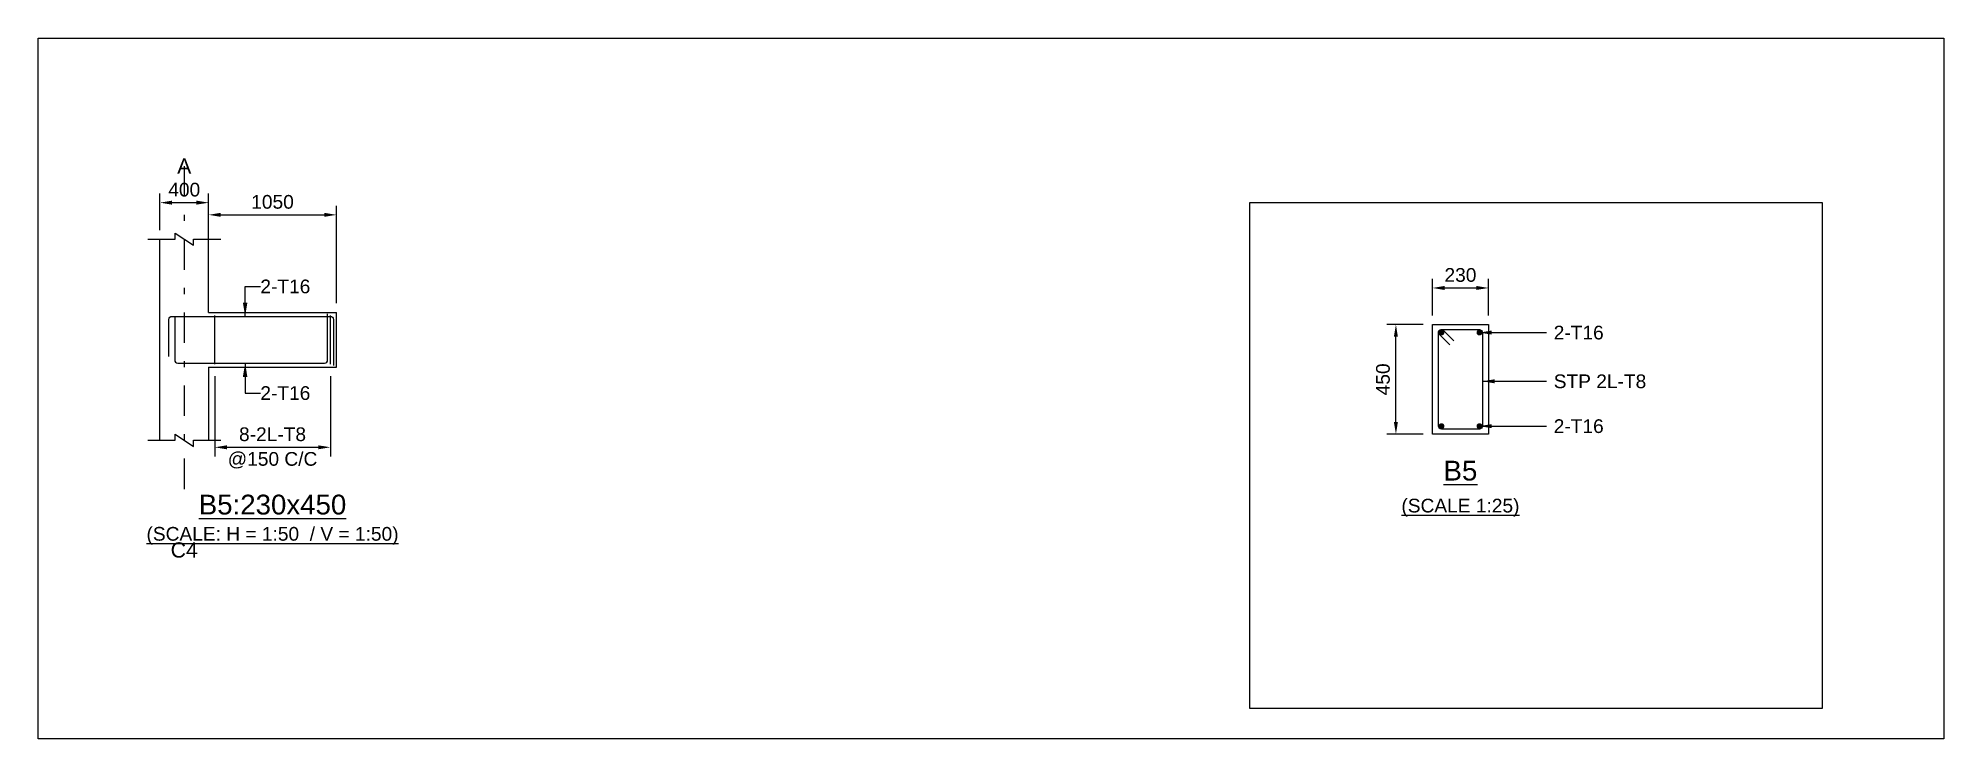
# Model space of a CAD drawing. Header units: inches. Extents: x -2000 to 143800, y -765100 to 3300.
# Drawn here: x -2000 to 29300, y -58700 to -47200 of the extents above; entities that cross this region are included whole.
import ezdxf
from ezdxf.enums import TextEntityAlignment as Align

# ---------------------------------------------------------------- set-up
doc = ezdxf.new("R2010")
doc.units = ezdxf.units.IN
doc.header["$LTSCALE"] = 1000
doc.header["$MEASUREMENT"] = 0
doc.linetypes.add('SCCenter', pattern=[1.2, 0.5, -0.3, 0.1, -0.3])
for name, color, linetype in [('Concrete Line', 2, 'Continuous'), ('Cut Line', 31, 'Continuous'), ('Dimension', 31, 'Continuous'), ('Grid', 8, 'Continuous'), ('Labels', 4, 'Continuous'), ('Labels_Support', 4, 'Continuous'), ('Link', 225, 'Continuous'), ('Reinforcement', 4, 'Continuous'), ('Schedule Border', 60, 'Continuous'), ('Text', 31, 'Continuous'), ('Text_Scale', 31, 'Continuous')]:
    doc.layers.add(name, color=color, linetype=linetype)
doc.styles.add('SC-SansSerif', font='SansSerif')
doc.styles.get("Standard").update_dxf_attribs({"font": 'txt.shx'})
doc.dimstyles.new('SCBBSDimStyl', dxfattribs={"dimtxt": 225, "dimasz": 200, "dimexe": 150, "dimexo": 150, "dimgap": 100, "dimtad": 1, "dimtoh": 1, "dimdec": 0, "dimzin": 0, "dimdsep": 46, "dimtxsty": 'SC-SansSerif', "dimcen": 0.09, "dimclrd": 8, "dimclre": 8, "dimclrt": 31, "dimadec": 0, "dimazin": 0, "dimtfac": 1, "dimtdec": 0, "dimtix": 1, "dimtofl": 0, "dimtmove": 0, "dimatfit": 3, "dimfxl": 1, "dimtolj": 1, "dimtzin": 0, "dimarcsym": 0})
doc.dimstyles.get("Standard").update_dxf_attribs({"dimtxt": 0.18, "dimasz": 225, "dimexe": 0.18, "dimexo": 0.0625, "dimgap": 0.09, "dimtad": 0, "dimtih": 1, "dimtoh": 1, "dimdec": 4, "dimzin": 0, "dimdsep": 46, "dimtxsty": 'Standard', "dimcen": 0.09, "dimadec": 0, "dimazin": 0, "dimtfac": 1, "dimtdec": 4, "dimtofl": 0, "dimtmove": 0, "dimatfit": 3, "dimfxl": 1, "dimtolj": 1, "dimtzin": 0, "dimarcsym": 0})

msp = doc.modelspace()

# ---------------------------------------------------------------- texts
at = {"layer": 'Grid', "style": 'SC-SansSerif'}
msp.add_text('A', height=250, dxfattribs=at).set_placement((400, -49300), align=Align.MIDDLE)
at = {"layer": 'Labels', "style": 'SC-SansSerif'}
msp.add_text('%%uB5', height=325, dxfattribs=at).set_placement((21360, -54300), align=Align.MIDDLE)
msp.add_text('%%uB5:230x450', height=325, dxfattribs=at).set_placement((1850, -55115), align=Align.BOTTOM_CENTER)
at = {"layer": 'Labels_Support', "style": 'SC-SansSerif'}
msp.add_text('C4', height=250, dxfattribs=at).set_placement((400, -55800), align=Align.BOTTOM_CENTER)
at = {"layer": 'Text', "style": 'SC-SansSerif'}
for s, p in [('2-T16', (1650, -51275)), ('2-T16', (22892, -52032)), ('STP 2L-T8', (22892, -52832)), ('2-T16', (1650, -53025)), ('2-T16', (22892, -53568))]:
    msp.add_text(s, height=225, dxfattribs=at).set_placement(p, align=Align.MIDDLE_LEFT)
msp.add_text('%%u(SCALE 1:25)', height=225, dxfattribs=at).set_placement((21360, -54900), align=Align.MIDDLE)
at = {"layer": 'Text_Scale', "style": 'SC-SansSerif'}
msp.add_text('%%u(SCALE: H = 1:50  / V = 1:50)', height=225, dxfattribs=at).set_placement((1850, -55515), align=Align.BOTTOM_CENTER)

# ---------------------------------------------------------------- blocks, each defined once
blk = doc.blocks.new('*D51')
at = {"color": 8, "linetype": 'ByBlock', "lineweight": -2}
for p, q in [((900, -52750), (900, -54065)), ((2800, -52750), (2800, -54065)), ((1100, -53915), (2600, -53915))]:
    blk.add_line(p, q, dxfattribs=at)
at = {"color": 8}
for points in [[(900, -53915), (1100, -53882), (1100, -53948)], [(2800, -53915), (2600, -53948), (2600, -53882)]]:
    blk.add_solid(points, dxfattribs=at)
at = {"layer": 'DEFPOINTS', "color": 31}
for p in [(900, -52600), (2800, -52600), (900, -53915)]:
    blk.add_point(p, dxfattribs=at)
at = {"color": 31, "char_height": 225, "attachment_point": 5, "style": 'SC-SansSerif'}
for s, insert in [('\\A1;8-2L-T8', (1850, -53702)), ('\\A1;@150 C/C', (1850, -54128))]:
    blk.add_mtext(s, dxfattribs=dict(at, insert=insert))
blk = doc.blocks.new('*D52')
at = {"color": 8, "linetype": 'ByBlock', "lineweight": -2}
for p, q in [((20900, -51750), (20900, -51150)), ((21100, -51300), (21620, -51300)), ((21820, -51750), (21820, -51150))]:
    blk.add_line(p, q, dxfattribs=at)
at = {"color": 8}
for points in [[(20900, -51300), (21100, -51267), (21100, -51333)], [(21820, -51300), (21620, -51333), (21620, -51267)]]:
    blk.add_solid(points, dxfattribs=at)
at = {"layer": 'DEFPOINTS', "color": 31}
for p in [(20900, -51300), (20900, -51900), (21820, -51900)]:
    blk.add_point(p, dxfattribs=at)
at = {"color": 31, "insert": (21360, -51088), "char_height": 225, "attachment_point": 5, "style": 'SC-SansSerif'}
blk.add_mtext('\\A1;230', dxfattribs=at)
blk = doc.blocks.new('*D53')
at = {"color": 8, "linetype": 'ByBlock', "lineweight": -2}
for p, q in [((20750, -51900), (20150, -51900)), ((20300, -53500), (20300, -52100)), ((20750, -53700), (20150, -53700))]:
    blk.add_line(p, q, dxfattribs=at)
at = {"color": 8}
for points in [[(20300, -51900), (20333, -52100), (20267, -52100)], [(20300, -53700), (20267, -53500), (20333, -53500)]]:
    blk.add_solid(points, dxfattribs=at)
at = {"layer": 'DEFPOINTS', "color": 31}
for p in [(20900, -51900), (20300, -53700), (20900, -53700)]:
    blk.add_point(p, dxfattribs=at)
at = {"color": 31, "insert": (20088, -52800), "char_height": 225, "attachment_point": 5, "rotation": 90, "style": 'SC-SansSerif'}
blk.add_mtext('\\A1;450', dxfattribs=at)
blk = doc.blocks.new('*D54')
at = {"color": 8, "linetype": 'ByBlock', "lineweight": -2}
for p, q in [((800, -50350), (800, -49950)), ((2900, -51550), (2900, -49950)), ((1000, -50100), (2700, -50100))]:
    blk.add_line(p, q, dxfattribs=at)
at = {"color": 8}
for points in [[(800, -50100), (1000, -50067), (1000, -50133)], [(2900, -50100), (2700, -50133), (2700, -50067)]]:
    blk.add_solid(points, dxfattribs=at)
at = {"layer": 'DEFPOINTS', "color": 31}
for p in [(800, -50100), (800, -50500), (2900, -51700)]:
    blk.add_point(p, dxfattribs=at)
at = {"color": 31, "insert": (1850, -49888), "char_height": 225, "attachment_point": 5, "style": 'SC-SansSerif'}
blk.add_mtext('\\A1;1050', dxfattribs=at)
blk = doc.blocks.new('*D55')
at = {"color": 8, "linetype": 'ByBlock', "lineweight": -2}
for p, q in [((0, -50350), (0, -49750)), ((800, -51550), (800, -49750)), ((200, -49900), (600, -49900))]:
    blk.add_line(p, q, dxfattribs=at)
at = {"color": 8}
for points in [[(0, -49900), (200, -49867), (200, -49933)], [(800, -49900), (600, -49933), (600, -49867)]]:
    blk.add_solid(points, dxfattribs=at)
at = {"layer": 'DEFPOINTS', "color": 31}
for p in [(0, -49900), (0, -50500), (800, -51700)]:
    blk.add_point(p, dxfattribs=at)
at = {"color": 31, "insert": (400, -49688), "char_height": 225, "attachment_point": 5, "style": 'SC-SansSerif'}
blk.add_mtext('\\A1;400', dxfattribs=at)

# ---------------------------------------------------------------- dimensions: what is measured, and where the dimension line sits
at = {"layer": 'Dimension'}
for base, p1, p2, text, picture, middle in [((800, -49900), (0, -50500), (800, -51700), '400', '*D55', (400, -49900)), ((2900, -50100), (800, -50500), (2900, -51700), '1050', '*D54', (1850, -50100)), ((2800, -53915), (900, -52600), (2800, -52600), '8-2L-T8\\X@150 C/C', '*D51', (1850, -53915))]:
    dim = msp.add_linear_dim(base=base, p1=p1, p2=p2, text=text, dimstyle='SCBBSDimStyl', dxfattribs=at)
    dim.commit()
    dim.dimension.update_dxf_attribs({"geometry": picture, "text_midpoint": middle})
for base, p1, p2, angle, text, picture, middle in [((21820, -51300), (20900, -51900), (21820, -51900), 0, '230', '*D52', (21360, -51300)), ((20300, -51900), (20900, -53700), (20900, -51900), 90, '450', '*D53', (20300, -52800))]:
    dim = msp.add_linear_dim(base=base, p1=p1, p2=p2, angle=angle, text=text, dimstyle='SCBBSDimStyl', override={"dimjust": 0}, dxfattribs=at)
    dim.commit()
    dim.dimension.update_dxf_attribs({"geometry": picture, "text_midpoint": middle, "dimtype": 129})

# ---------------------------------------------------------------- linework, layer by layer
at = {"layer": 'Concrete Line'}
for p, q in [((0, -53800), (0, -50500)), ((800, -51700), (800, -50500)), ((2900, -52600), (2900, -51700)), ((800, -52600), (800, -53800))]:
    msp.add_line(p, q, dxfattribs=at)
for points in [[(800, -51700), (2900, -51700)], [(800, -52600), (2900, -52600)]]:
    msp.add_lwpolyline(points, dxfattribs=at)
msp.add_lwpolyline([(20900, -51900), (21820, -51900), (21820, -53700), (20900, -53700)], close=True, dxfattribs=at)
at = {"layer": 'Cut Line'}
for points in [[(-200, -50500), (250, -50500), (250, -50400), (550, -50600), (550, -50500), (1000, -50500)], [(-200, -53800), (250, -53800), (250, -53700), (550, -53900), (550, -53800), (1000, -53800)]]:
    msp.add_lwpolyline(points, dxfattribs=at)
at = {"layer": 'Grid', "linetype": 'SCCenter'}
msp.add_line((400, -49300), (400, -54600), dxfattribs=at)
at = {"layer": 'Grid'}
msp.add_circle((400, -49300), 0, dxfattribs=at)
at = {"layer": 'Link'}
for p, q in [((900, -52550), (900, -51750)), ((2800, -52550), (2800, -51750))]:
    msp.add_line(p, q, dxfattribs=at)
msp.add_lwpolyline([(21183.8, -52235.6), (21014.1, -52065.9, -0.6681786), (21048, -51984), (21672, -51984, -0.4142136), (21720, -52032), (21720, -53568, -0.4142136), (21672, -53616), (21048, -53616, -0.4142136), (21000, -53568), (21000, -52032, -0.6681786), (21081.9, -51998.1), (21251.6, -52167.8)], format="xyb", dxfattribs=at)
at = {"layer": 'Reinforcement'}
for points in [[(148, -52426), (148, -51816, -0.4142136), (198, -51766), (2800, -51766, -0.4142136), (2850, -51816), (2850, -52575)], [(244, -51778), (244, -52484, 0.4142136), (294, -52534), (2704, -52534, 0.4142136), (2754, -52484), (2754, -51725)]]:
    msp.add_lwpolyline(points, format="xyb", dxfattribs=at)
at = {"layer": 'Reinforcement', "const_width": 48}
for points in [[(21024, -52032, 1), (21072, -52032, 1)], [(21648, -52032, 1), (21696, -52032, 1)], [(21024, -53568, 1), (21072, -53568, 1)], [(21648, -53568, 1), (21696, -53568, 1)]]:
    msp.add_lwpolyline(points, format="xyb", close=True, dxfattribs=at)
at = {"layer": 'Schedule Border'}
for points in [[(-2000, -47200), (29300, -47200), (29300, -58700), (-2000, -58700)], [(17900, -49900), (27300, -49900), (27300, -58200), (17900, -58200)]]:
    msp.add_lwpolyline(points, close=True, dxfattribs=at)

msp.set_redraw_order([(e.dxf.handle, doc.entitydb.next_handle()) for e in msp.query("TEXT MTEXT ATTDEF DIMENSION ARC_DIMENSION")])  # texts and dimensions are drawn at this point

# ---------------------------------------------------------------- leaders
at = {"layer": 'Dimension', "color": 8}
for points, dimstyle in [([(1400, -51766), (1400, -51275), (1650, -51275)], 'Standard'), ([(21672, -52032), (22172, -52032), (22772, -52032)], 'SCBBSDimStyl'), ([(1400, -52534), (1400, -53025), (1650, -53025)], 'Standard'), ([(21720, -52832), (22772, -52832)], 'SCBBSDimStyl'), ([(21672, -53568), (22172, -53568), (22772, -53568)], 'SCBBSDimStyl')]:
    msp.add_leader(points, dimstyle=dimstyle, dxfattribs=at)

doc.saveas('drawing.dxf')
